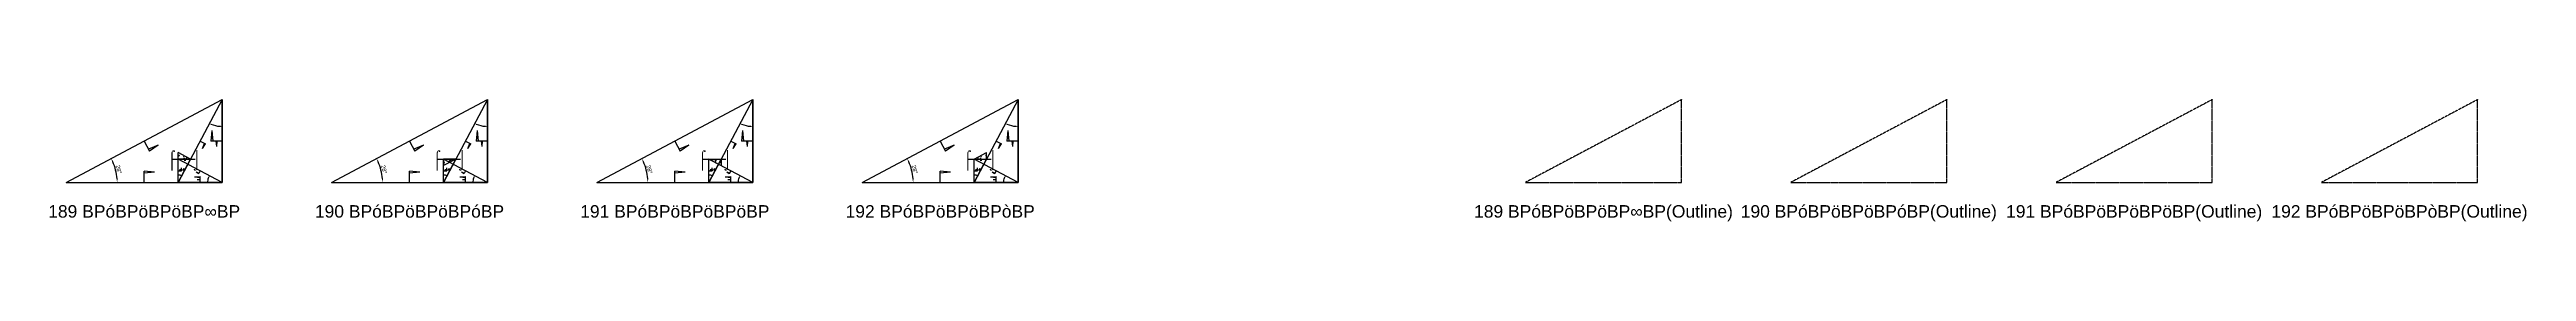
# Model space of a CAD drawing. Header units: millimetres. Extents: x 130908 to 599272, y -2842299 to 24518.
# Drawn here: x 256733 to 494621, y -1618111 to -1606383 of the extents above; entities that cross this region are included whole.
import ezdxf
from ezdxf.enums import TextEntityAlignment as Align

# ---------------------------------------------------------------- set-up
doc = ezdxf.new("R2010")
doc.units = ezdxf.units.MM
doc.header["$PDMODE"] = 35
doc.linetypes.add('DASHED', pattern=[19.05, 12.7, -6.35])
for name, color, linetype in [('BASE', 170, 'Continuous'), ('HYPOTENUSE', 20, 'Continuous'), ('PERPENDICULAR', 90, 'Continuous')]:
    doc.layers.add(name, color=color, linetype=linetype)
doc.styles.add('Arial', font='arial_0.ttf')
doc.dimstyles.new('ISO-25', dxfattribs={"dimtxt": 250, "dimasz": 100, "dimexe": 1.25, "dimexo": 0.625, "dimgap": 100, "dimtad": 1, "dimdec": 0, "dimtxsty": 'Arial', "dimcen": 2.5, "dimadec": 0, "dimazin": 0, "dimtfac": 1, "dimtdec": 0, "dimtmove": 0, "dimatfit": 3, "dimfxl": 1, "dimarcsym": 0})

# ---------------------------------------------------------------- blocks, each defined once
blk = doc.blocks.new('*D9')
at = {"color": 0, "lineweight": -2, "ltscale": 100, "transparency": 16777216}
blk.add_arc((0, 0), 4906, 4.08845, 23.91155, dxfattribs=at)
at = {"color": 0, "ltscale": 100, "transparency": 16777216}
for points in [[(4432, 1963), (4537, 2014), (4332, 2303)], [(4952, 352), (4835, 348), (4906, 0)]]:
    blk.add_solid(points, dxfattribs=at)
at = {"layer": 'Defpoints', "color": 0, "ltscale": 100, "transparency": 16777216}
for p in [(15000, 7976), (0, 0), (0, 0), (4841, 796), (15000, 0)]:
    blk.add_point(p, dxfattribs=at)
at = {"color": 0, "ltscale": 100, "transparency": 16777216, "insert": (5055, 1260), "char_height": 400, "attachment_point": 5, "rotation": 284, "style": 'Arial'}
blk.add_mtext('28°', dxfattribs=at)
blk = doc.blocks.new('SanjoyNathGeometrifyingTrigonometryFundamentalLockedSet')
at = {"color": 114, "linetype": 'DASHED', "ltscale": 100, "true_color": 0x139b48}
for p, q in [((14000, 4987.8), (13900, 3987.8)), ((14000, 4987.8), (14100, 3987.8)), ((15000, 3987.8), (13900, 3987.8))]:
    blk.add_line(p, q, dxfattribs=at)
at = {"color": 242, "linetype": 'DASHED', "ltscale": 100, "true_color": 0xcd2027}
for p, q in [((7500, 3987.8), (8016.4, 3016.6)), ((8852.4, 3574.3), (7922.5, 3193.2)), ((8852.4, 3574.3), (8016.4, 3016.6))]:
    blk.add_line(p, q, dxfattribs=at)
at = {"color": 159, "linetype": 'DASHED', "ltscale": 100, "true_color": 0x22346e}
for p, q in [((7500, 0), (7500, 1100)), ((8500, 1000), (7500, 1100)), ((8500, 1000), (7500, 900))]:
    blk.add_line(p, q, dxfattribs=at)
at = {"layer": 'BASE'}
blk.add_line((0, 0), (15000, 0), dxfattribs=at)
at = {"layer": 'HYPOTENUSE'}
blk.add_line((0, 0), (15000, 7975.6), dxfattribs=at)
at = {"layer": 'PERPENDICULAR'}
blk.add_line((15000, 0), (15000, 7975.6), dxfattribs=at)
at = {"color": 4, "ltscale": 100}
dim = blk.add_angular_dim_2l(base=(4841, 795.6), line1=((0, 0), (15000, 0)), line2=((0, 0), (15000, 7975.6)), dimstyle='ISO-25', override={"dimtxt": 400, "dimasz": 350, "dimgap": 100}, dxfattribs=at)
dim.commit()
dim.dimension.update_dxf_attribs({"geometry": '*D9', "text_midpoint": (5055.4, 1260.5)})

msp = doc.modelspace()

# ---------------------------------------------------------------- linework, layer by layer
at = {"linetype": 'DASHED', "ltscale": 70}
for p, q in [((268482, -1612104), (270879, -1612104)), ((293964, -1612104), (296362, -1612104)), ((319447, -1612104), (321845, -1612104)), ((344930, -1612104), (347328, -1612104))]:
    msp.add_line(p, q, dxfattribs=at)
at = {"linetype": 'DASHED'}
for points in [[(398477, -1614359), (413477, -1614359), (413477, -1606383)], [(423960, -1614359), (438960, -1614359), (438960, -1606383)], [(449443, -1614359), (464443, -1614359), (464443, -1606383)], [(474926, -1614359), (489926, -1614359), (489926, -1606383)]]:
    msp.add_lwpolyline(points, close=True, dxfattribs=at)

# ---------------------------------------------------------------- block references
for p in [(258322, -1614359), (283805, -1614359), (309287, -1614359), (334770, -1614359)]:
    msp.add_blockref('SanjoyNathGeometrifyingTrigonometryFundamentalLockedSet', p, dxfattribs=at)
at = {"linetype": 'DASHED', "ltscale": 100}
for p, xscale, yscale, zscale, rotation in [((273322, -1606383), -0.53170943166148, 0.53170943166148, 0.53170943166148, 90), ((298805, -1606383), -0.53170943166148, 0.53170943166148, 0.53170943166148, 90), ((324287, -1606383), -0.53170943166148, 0.53170943166148, 0.53170943166148, 90), ((349770, -1606383), -0.53170943166148, 0.53170943166148, 0.53170943166148, 90), ((269081, -1614359), -0.150322189285358, 0.150322189285358, 0.150322189285358, 270), ((294564, -1614359), -0.150322189285358, 0.150322189285358, 0.150322189285358, 270), ((295763, -1612104), 0.07992772583102702, 0.07992772583102702, 0.07992772583102702, 180), ((320047, -1614359), -0.150322189285358, 0.150322189285358, 0.150322189285358, 270), ((320047, -1612104), -0.07992772583102702, 0.07992772583102702, 0.07992772583102702, 180), ((345530, -1614359), -0.150322189285358, 0.150322189285358, 0.150322189285358, 270)]:
    msp.add_blockref('SanjoyNathGeometrifyingTrigonometryFundamentalLockedSet', p, dxfattribs=dict(at, xscale=xscale, yscale=yscale, zscale=zscale, rotation=rotation))
for p, xscale, yscale, zscale in [((270280, -1612104), -0.07992772583102702, 0.07992772583102702, 0.07992772583102702), ((273322, -1614359), -0.282714919717773, 0.282714919717773, 0.282714919717773), ((298805, -1614359), -0.282714919717773, 0.282714919717773, 0.282714919717773), ((324287, -1614359), -0.282714919717773, 0.282714919717773, 0.282714919717773), ((345530, -1612104), 0.07992772583102702, 0.07992772583102702, 0.07992772583102702), ((349770, -1614359), -0.282714919717773, 0.282714919717773, 0.282714919717773)]:
    msp.add_blockref('SanjoyNathGeometrifyingTrigonometryFundamentalLockedSet', p, dxfattribs=dict(at, xscale=xscale, yscale=yscale, zscale=zscale))

# ---------------------------------------------------------------- texts
at = {"linetype": 'DASHED', "ltscale": 100, "style": 'Arial'}
for s, p in [('⌠', (268482, -1612104)), ('⌡', (270879, -1612104)), ('⌠', (293964, -1612104)), ('⌡', (296362, -1612104)), ('⌠', (319447, -1612104)), ('⌡', (321845, -1612104)), ('⌠', (344930, -1612104)), ('⌡', (347328, -1612104)), ('189 BPóBPöBPöBP∞BP', (265822, -1617150)), ('190 BPóBPöBPöBPóBP', (291305, -1617150)), ('191 BPóBPöBPöBPöBP', (316787, -1617150)), ('192 BPóBPöBPöBPòBP', (342270, -1617150)), ('189 BPóBPöBPöBP∞BP(Outline)', (405977, -1617150)), ('190 BPóBPöBPöBPóBP(Outline)', (431460, -1617150)), ('191 BPóBPöBPöBPöBP(Outline)', (456943, -1617150)), ('192 BPóBPöBPöBPòBP(Outline)', (482426, -1617150))]:
    msp.add_text(s, height=1200, dxfattribs=at).set_placement(p, align=Align.MIDDLE_CENTER)

doc.saveas('drawing.dxf')
